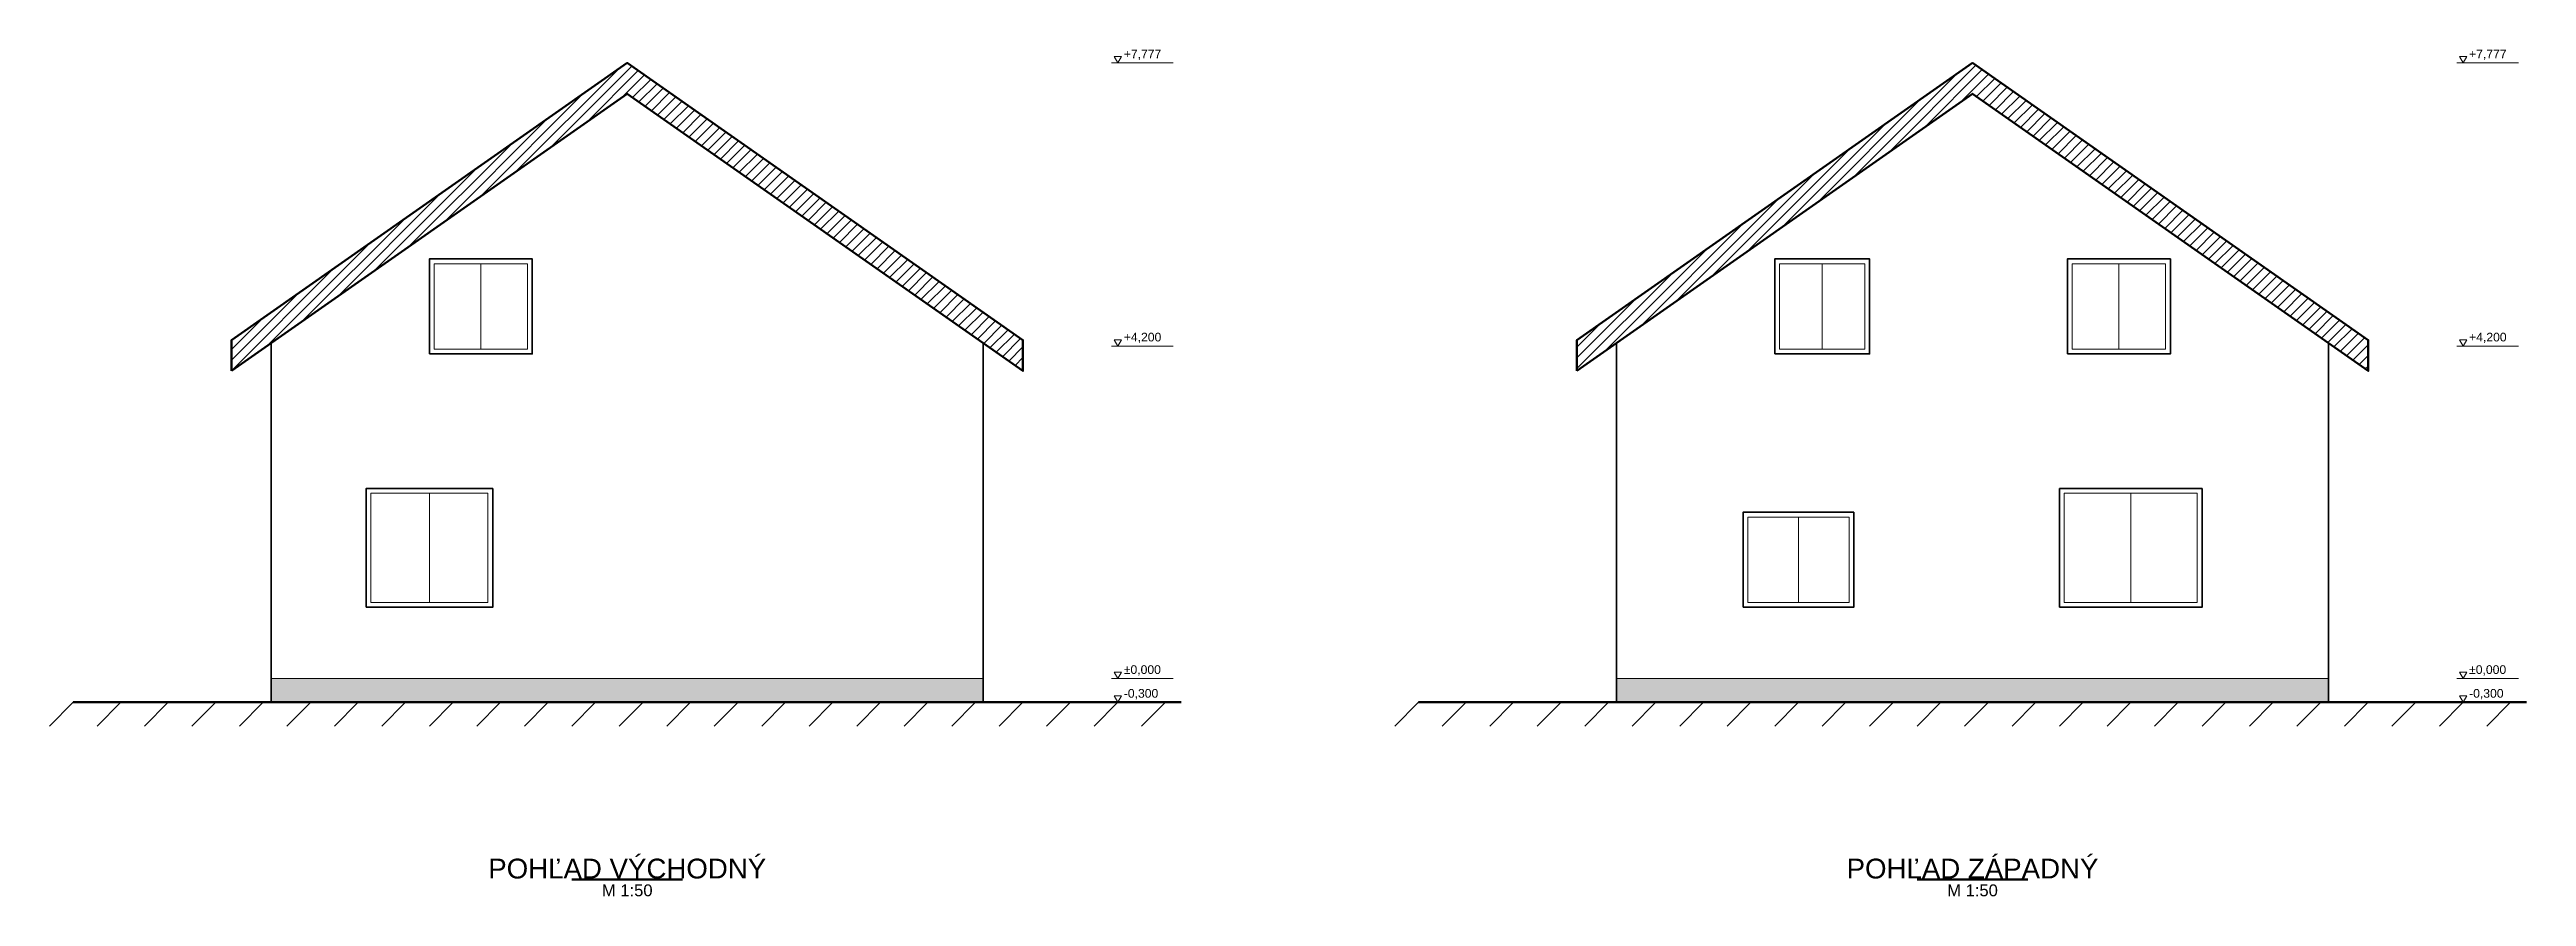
# Model space of a CAD drawing. Header units: millimetres. Extents: x -3000 to 123500, y -27552 to 52684.
# Drawn here: x 92200 to 123500, y -24752 to -14055 of the extents above; entities that cross this region are included whole.
import ezdxf
from ezdxf.enums import TextEntityAlignment as Align

# ---------------------------------------------------------------- set-up
doc = ezdxf.new("R2010")
doc.units = ezdxf.units.MM
for name, color, linetype, lineweight in [('KOTY', 4, 'Continuous', 18), ('OKNA', 4, 'Continuous', 25), ('POHLAD', 7, 'Continuous', 35), ('STRECHA', 1, 'Continuous', 35), ('TEREN', 94, 'Continuous', 50), ('TEXT', 7, 'Continuous', 25)]:
    doc.layers.add(name, color=color, linetype=linetype, lineweight=lineweight)
doc.styles.add('DOM', font='arial.ttf')

msp = doc.modelspace()

# ---------------------------------------------------------------- texts
at = {"layer": 'KOTY', "style": 'DOM'}
for s, p in [('+7,777', (105775, -14198.4)), ('+7,777', (122775, -14198.4)), ('+4,200', (105775, -17775)), ('+4,200', (122775, -17775)), ('±0,000', (105775, -21975)), ('±0,000', (122775, -21975)), ('-0,300', (105775, -22275)), ('-0,300', (122775, -22275))]:
    msp.add_text(s, height=110, dxfattribs=at).set_placement(p, align=Align.BOTTOM_LEFT)
at = {"layer": 'TEXT', "color": 7, "style": 'DOM'}
for s, p in [('POHĽAD VÝCHODNÝ', (99500, -24400)), ('POHĽAD ZÁPADNÝ', (116500, -24400))]:
    msp.add_text(s, height=250, dxfattribs=at).set_placement(p, align=Align.MIDDLE_CENTER)
at = {"layer": 'TEXT', "style": 'DOM'}
for p in [(99500, -24675), (116500, -24675)]:
    msp.add_text('M 1:50', height=150, dxfattribs=at).set_placement(p, align=Align.MIDDLE_CENTER)

# ---------------------------------------------------------------- hatches: boundary and pattern name
at = {"layer": 'POHLAD'}
h = msp.add_hatch(color=252, dxfattribs=at)
h.dxf.hatch_style = 1
h.paths.add_polyline_path([(104000, -22300), (104000, -22000), (95000, -22000), (95000, -22300)])
h = msp.add_hatch(color=252, dxfattribs=at)
h.dxf.hatch_style = 1
h.paths.add_polyline_path([(121000, -22300), (121000, -22000), (112000, -22000), (112000, -22300)])
at = {"layer": 'STRECHA'}
h = msp.add_hatch(dxfattribs=at)
h.set_pattern_fill('ANSI31', color=1, scale=30)
h.paths.add_polyline_path([(94500, -18115.1), (99500, -14614.1), (104500, -18115.1), (104500, -17724.5), (99500, -14223.4), (94500, -17724.5)])
h = msp.add_hatch(dxfattribs=at)
h.set_pattern_fill('ANSI31', color=1, scale=30)
h.paths.add_polyline_path([(111500, -18115.1), (116500, -14614.1), (121500, -18115.1), (121500, -17724.5), (116500, -14223.4), (111500, -17724.5)])

# ---------------------------------------------------------------- linework, layer by layer
at = {"layer": 'KOTY'}
for p, q in [((105620, -14223.4), (106400, -14223.4)), ((122620, -14223.4), (123400, -14223.4)), ((105620, -17800), (106400, -17800)), ((122620, -17800), (123400, -17800)), ((105620, -22000), (106400, -22000)), ((122620, -22000), (123400, -22000)), ((105620, -22300), (106400, -22300)), ((122620, -22300), (123400, -22300))]:
    msp.add_line(p, q, dxfattribs=at)
for points in [[(105700, -14223.4), (105652, -14143.4), (105748, -14143.4)], [(122700, -14223.4), (122652, -14143.4), (122748, -14143.4)], [(105700, -17800), (105652, -17720), (105748, -17720)], [(122700, -17800), (122652, -17720), (122748, -17720)], [(105700, -22000), (105652, -21920), (105748, -21920)], [(105700, -22300), (105652, -22220), (105748, -22220)], [(122700, -22000), (122652, -21920), (122748, -21920)], [(122700, -22300), (122652, -22220), (122748, -22220)]]:
    msp.add_lwpolyline(points, close=True, dxfattribs=at)
at = {"layer": 'OKNA', "lineweight": 13}
for p, q in [((97650, -17840), (97650, -16760)), ((114600, -17840), (114600, -16760)), ((118350, -17840), (118350, -16760)), ((97000, -21040), (97000, -19660)), ((118500, -21040), (118500, -19660)), ((114300, -21040), (114300, -19960))]:
    msp.add_line(p, q, dxfattribs=at)
at = {"layer": 'OKNA', "lineweight": 35}
for points in [[(97000, -17900), (98300, -17900), (98300, -16700), (97000, -16700)], [(114000, -17900), (115200, -17900), (115200, -16700), (114000, -16700)], [(117700, -17900), (119000, -17900), (119000, -16700), (117700, -16700)], [(96200, -21100), (97800, -21100), (97800, -19600), (96200, -19600)], [(117600, -21100), (119400, -21100), (119400, -19600), (117600, -19600)], [(113600, -21100), (115000, -21100), (115000, -19900), (113600, -19900)]]:
    msp.add_lwpolyline(points, close=True, dxfattribs=at)
at = {"layer": 'OKNA', "lineweight": 13}
for points in [[(97060, -17840), (98240, -17840), (98240, -16760), (97060, -16760)], [(114060, -17840), (115140, -17840), (115140, -16760), (114060, -16760)], [(117760, -17840), (118940, -17840), (118940, -16760), (117760, -16760)], [(96260, -21040), (97740, -21040), (97740, -19660), (96260, -19660)], [(117660, -21040), (119340, -21040), (119340, -19660), (117660, -19660)], [(113660, -21040), (114940, -21040), (114940, -19960), (113660, -19960)]]:
    msp.add_lwpolyline(points, close=True, dxfattribs=at)
at = {"layer": 'POHLAD', "lineweight": 18}
for p, q in [((95000, -22000), (104000, -22000)), ((112000, -22000), (121000, -22000))]:
    msp.add_line(p, q, dxfattribs=at)
at = {"layer": 'POHLAD', "lineweight": 50}
for points in [[(94500, -18115.1), (99500, -14614.1), (104500, -18115.1), (104500, -17724.5), (99500, -14223.4), (94500, -17724.5)], [(111500, -18115.1), (116500, -14614.1), (121500, -18115.1), (121500, -17724.5), (116500, -14223.4), (111500, -17724.5)]]:
    msp.add_lwpolyline(points, close=True, dxfattribs=at)
at = {"layer": 'POHLAD', "lineweight": 35}
for points in [[(95000, -22300), (104000, -22300), (104000, -17765), (99500, -14614.1), (95000, -17765)], [(112000, -22300), (121000, -22300), (121000, -17765), (116500, -14614.1), (112000, -17765)]]:
    msp.add_lwpolyline(points, close=True, dxfattribs=at)
at = {"layer": 'TEREN', "lineweight": 13}
for p, q in [((92500, -22300), (92200, -22600)), ((93100, -22300), (92800, -22600)), ((93700, -22300), (93400, -22600)), ((94300, -22300), (94000, -22600)), ((94900, -22300), (94600, -22600)), ((95500, -22300), (95200, -22600)), ((96100, -22300), (95800, -22600)), ((96700, -22300), (96400, -22600)), ((97300, -22300), (97000, -22600)), ((97900, -22300), (97600, -22600)), ((98500, -22300), (98200, -22600)), ((99100, -22300), (98800, -22600)), ((99700, -22300), (99400, -22600)), ((100300, -22300), (100000, -22600)), ((100900, -22300), (100600, -22600)), ((101500, -22300), (101200, -22600)), ((102100, -22300), (101800, -22600)), ((102700, -22300), (102400, -22600)), ((103300, -22300), (103000, -22600)), ((103900, -22300), (103600, -22600)), ((104500, -22300), (104200, -22600)), ((105100, -22300), (104800, -22600)), ((105700, -22300), (105400, -22600)), ((106300, -22300), (106000, -22600)), ((109500, -22300), (109200, -22600)), ((110100, -22300), (109800, -22600)), ((110700, -22300), (110400, -22600)), ((111300, -22300), (111000, -22600)), ((111900, -22300), (111600, -22600)), ((112500, -22300), (112200, -22600)), ((113100, -22300), (112800, -22600)), ((113700, -22300), (113400, -22600)), ((114300, -22300), (114000, -22600)), ((114900, -22300), (114600, -22600)), ((115500, -22300), (115200, -22600)), ((116100, -22300), (115800, -22600)), ((116700, -22300), (116400, -22600)), ((117300, -22300), (117000, -22600)), ((117900, -22300), (117600, -22600)), ((118500, -22300), (118200, -22600)), ((119100, -22300), (118800, -22600)), ((119700, -22300), (119400, -22600)), ((120300, -22300), (120000, -22600)), ((120900, -22300), (120600, -22600)), ((121500, -22300), (121200, -22600)), ((122100, -22300), (121800, -22600)), ((122700, -22300), (122400, -22600)), ((123300, -22300), (123000, -22600))]:
    msp.add_line(p, q, dxfattribs=at)
at = {"layer": 'TEREN', "lineweight": 70}
for p, q in [((92500, -22300), (106500, -22300)), ((109500, -22300), (123500, -22300))]:
    msp.add_line(p, q, dxfattribs=at)
at = {"layer": 'TEXT', "lineweight": 50}
for p, q in [((98800, -24540), (100200, -24540)), ((115800, -24540), (117200, -24540))]:
    msp.add_line(p, q, dxfattribs=at)

msp.set_redraw_order([(e.dxf.handle, doc.entitydb.next_handle()) for e in msp.query("TEXT MTEXT ATTDEF DIMENSION ARC_DIMENSION")])  # texts and dimensions are drawn at this point

doc.saveas('drawing.dxf')
